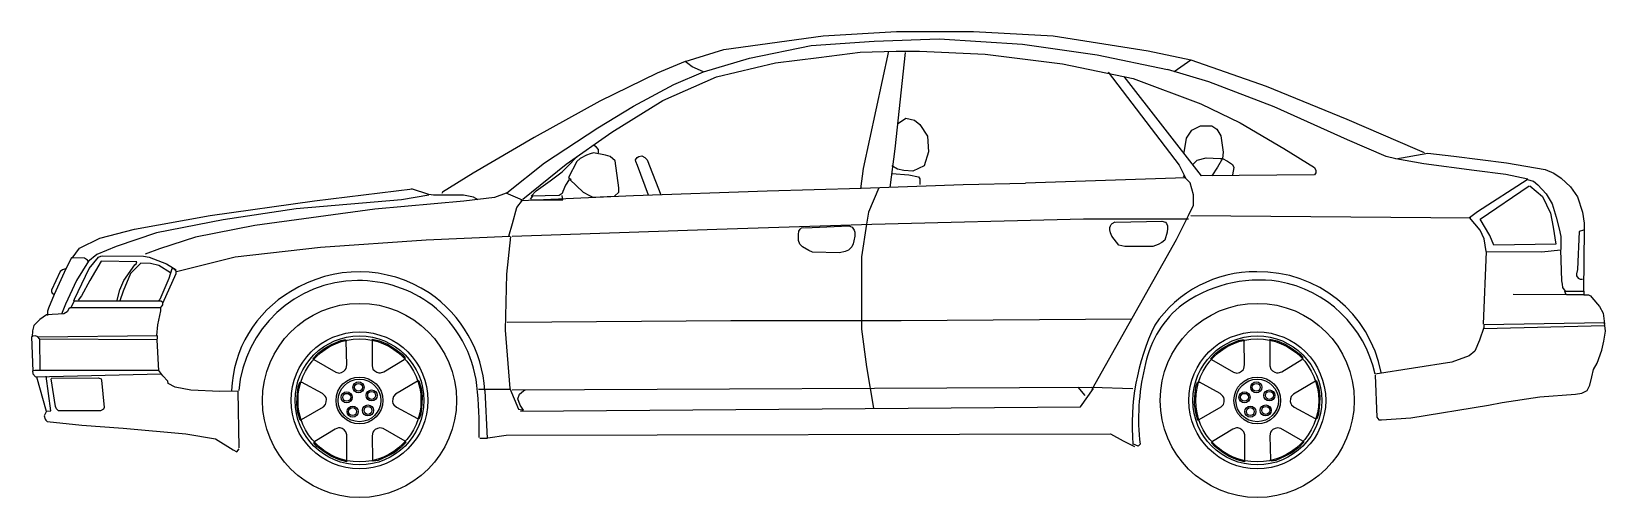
# Model space of a CAD drawing. Header units: centimetres. Extents: x 2875 to 772479, y 1169 to 447767.
# Drawn here: x 3281 to 4484, y 1750 to 2106 of the extents above; entities that cross this region are included whole.
import ezdxf

# ---------------------------------------------------------------- set-up
doc = ezdxf.new("R2010")
doc.units = ezdxf.units.CM
doc.layers.add('CAR', color=7, linetype='Continuous')

# ---------------------------------------------------------------- blocks, each defined once
blk = doc.blocks.new('A8 SIDE')
at = {"layer": 'CAR'}
for p, q in [((333.57, 347.86), (363.41, 352.02)), ((363.41, 352.02), (385.54, 353.31)), ((378.8, 350.42), (398.37, 351.06)), ((385.54, 353.31), (408.64, 353.31)), ((398.37, 351.06), (423.39, 349.46)), ((408.64, 353.31), (432.69, 352.02)), ((432.69, 352.02), (461.24, 347.54)), ((321.94, 344.33), (333.57, 347.86)), ((341.27, 345.29), (359.88, 349.14)), ((359.88, 349.14), (378.8, 350.42)), ((362.18, 345.53), (374.59, 347.12)), ((374.59, 347.12), (385.42, 347.44)), ((383.1, 347.44), (375.53, 312.12)), ((388.15, 347.02), (385, 318.01)), ((385.42, 347.44), (392.42, 347.44)), ((392.42, 347.44), (412.16, 346.49)), ((412.16, 346.49), (435.41, 343.63)), ((423.39, 349.46), (445.85, 346.26)), ((445.85, 346.26), (467.09, 341.88)), ((461.24, 347.54), (474.07, 344.79)), ((321.94, 344.33), (313.52, 340.75)), ((318.57, 337.39), (327.41, 341.17)), ((322.78, 343.7), (321.94, 344.33)), ((324.04, 342.65), (322.78, 343.7)), ((327.41, 341.17), (324.04, 342.65)), ((327.41, 341.17), (341.27, 345.29)), ((331.41, 339.7), (349.09, 343.91)), ((349.09, 343.91), (362.18, 345.53)), ((435.41, 343.63), (456.74, 339.17)), ((449.22, 341.08), (470.56, 313.09)), ((479.5, 338.2), (467.09, 341.88)), ((469.03, 341.3), (474.07, 344.79)), ((474.07, 344.79), (496.77, 336.84)), ((313.52, 340.75), (296.27, 332.34)), ((306.37, 330.87), (318.57, 337.39)), ((315.21, 332.55), (331.41, 339.7)), ((477.24, 309.9), (454, 339.81)), ((456.74, 339.17), (477.12, 331.54)), ((499.1, 330.64), (479.5, 338.2)), ((496.77, 336.84), (521.02, 326.96)), ((296.27, 332.34), (276.48, 321.41)), ((299.84, 323.09), (315.21, 332.55)), ((477.12, 331.54), (488.9, 325.81)), ((295.63, 324.35), (306.37, 330.87)), ((385.84, 325.58), (388.36, 327.26)), ((388.36, 327.26), (390.89, 326.63)), ((521.21, 320.76), (499.1, 330.64)), ((521.02, 326.96), (542.16, 317.85)), ((279.64, 313.84), (295.63, 324.35)), ((286.16, 313.42), (299.84, 323.09)), ((390.89, 326.63), (392.57, 325.37)), ((392.57, 325.37), (394.89, 321.79)), ((472.73, 321.25), (474.4, 323.69)), ((474.4, 323.69), (476.96, 324.97)), ((476.96, 324.97), (480.43, 324.97)), ((480.43, 324.97), (481.84, 323.94)), ((481.84, 323.94), (483.13, 321.89)), ((488.9, 325.81), (502.08, 318.18)), ((276.48, 321.41), (258.18, 310.69)), ((295.21, 318.68), (294.37, 319.1)), ((295.84, 317.84), (295.21, 318.68)), ((295.84, 316.79), (295.84, 317.84)), ((385, 318.01), (383.52, 306.44)), ((394.89, 321.79), (395.1, 317.17)), ((472.08, 316.89), (472.73, 321.25)), ((483.13, 321.89), (483.77, 317.02)), ((502.08, 318.18), (511.31, 312.45)), ((532.85, 315.72), (521.21, 320.76)), ((542.16, 317.85), (544.29, 316.88)), ((268.28, 304.8), (279.64, 313.84)), ((273.12, 302.91), (286.16, 313.42)), ((284.9, 311.11), (287.22, 313.42)), ((289.32, 314.26), (286.8, 309.43)), ((287.22, 313.42), (288.69, 314.89)), ((288.69, 314.89), (289.53, 315.73)), ((290.37, 315.1), (289.32, 314.26)), ((292.27, 316.15), (290.37, 315.1)), ((293.32, 316.57), (292.27, 316.15)), ((294.37, 316.79), (293.32, 316.57)), ((297.95, 316.15), (294.37, 316.79)), ((299.42, 315.73), (297.95, 316.15)), ((300.9, 314.47), (299.42, 315.73)), ((301.95, 306.27), (300.9, 314.47)), ((307.04, 314.68), (307.53, 315.45)), ((307.14, 314.19), (307.04, 314.68)), ((307.62, 313.03), (307.14, 314.19)), ((307.53, 315.45), (308.01, 315.75)), ((310.93, 304.1), (307.62, 313.03)), ((308.01, 315.75), (308.89, 315.94)), ((308.89, 315.94), (309.76, 315.45)), ((309.76, 315.45), (310.54, 314.68)), ((310.54, 314.68), (314.62, 304.2)), ((385.84, 311.91), (384.16, 312.96)), ((393.84, 312.96), (390.47, 311.28)), ((395.1, 317.17), (393.84, 312.96)), ((470.56, 313.09), (472.47, 309.27)), ((474.65, 313.3), (475.94, 314.58)), ((475.94, 314.58), (478.63, 315.35)), ((478.63, 315.35), (482.87, 315.09)), ((483.64, 315.09), (482.1, 312.53)), ((482.87, 315.09), (483.64, 315.09)), ((483.77, 317.02), (483.64, 315.09)), ((483.64, 315.09), (485.05, 314.32)), ((485.05, 314.32), (486.59, 313.3)), ((486.59, 313.3), (486.98, 312.4)), ((535.76, 315.03), (532.85, 315.72)), ((535.76, 315.03), (545.37, 316.71)), ((544.15, 313.5), (535.76, 315.03)), ((559.26, 311.52), (544.15, 313.5)), ((545.37, 316.71), (553.16, 315.79)), ((553.16, 315.79), (569.03, 313.81)), ((569.03, 313.81), (580.63, 311.83)), ((258.18, 310.69), (248.92, 305.01)), ((277.12, 305.43), (281.32, 308.37)), ((281.32, 308.37), (284.9, 311.11)), ((287.01, 308.8), (285.95, 307.11)), ((286.8, 309.43), (287.64, 308.8)), ((287.22, 308.8), (291.22, 305.01)), ((375.53, 312.12), (374.69, 306.02)), ((384.16, 310.65), (389.21, 310.23)), ((387.73, 311.49), (385.84, 311.91)), ((390.47, 311.28), (387.73, 311.49)), ((389.21, 310.23), (392.15, 309.6)), ((392.15, 309.6), (392.57, 308.97)), ((392.57, 308.97), (392.57, 308.12)), ((392.57, 308.12), (392.57, 307.28)), ((472.47, 309.27), (424.35, 307.7)), ((473.86, 307.82), (471.79, 309.89)), ((474.9, 304.2), (473.86, 307.82)), ((511.31, 310.22), (477.24, 309.9)), ((482.1, 312.53), (480.43, 309.96)), ((486.98, 312.4), (486.59, 310.22)), ((511.31, 312.45), (511.63, 311.5)), ((511.63, 310.86), (511.31, 310.22)), ((511.63, 311.5), (511.63, 310.86)), ((568.88, 310.3), (559.26, 311.52)), ((560.33, 299.17), (575.29, 308.78)), ((575.44, 308.93), (568.88, 310.3)), ((575.29, 308.78), (577.12, 308.32)), ((577.12, 308.32), (578.5, 307.25)), ((580.63, 311.83), (583.23, 310.76)), ((583.23, 310.76), (585.52, 309.23)), ((585.52, 309.23), (588.26, 306.64)), ((210.44, 302.43), (239.87, 306)), ((244.82, 304.08), (236.56, 302.71)), ((244.82, 304.35), (239.59, 306)), ((246.19, 304.08), (244.82, 304.35)), ((255.27, 304.08), (246.19, 304.08)), ((248.92, 305.01), (248.71, 304.59)), ((258.29, 303.53), (255.27, 304.08)), ((264.56, 303.39), (255.35, 302.31)), ((259.67, 302.71), (258.29, 303.53)), ((268.08, 304.75), (264.56, 303.39)), ((272.95, 302.58), (268.08, 304.75)), ((272.49, 302.49), (306.37, 303.96)), ((275.43, 302.91), (276.06, 303.75)), ((275.64, 303.75), (277.12, 305.43)), ((284.06, 303.96), (275.64, 303.75)), ((284.9, 304.59), (284.06, 303.96)), ((285.11, 305.22), (284.9, 304.59)), ((285.11, 302.7), (284.9, 303.96)), ((285.95, 307.11), (285.11, 305.22)), ((291.22, 305.01), (293.11, 303.96)), ((293.11, 303.96), (294.16, 303.54)), ((294.16, 303.54), (300.69, 303.75)), ((300.69, 303.75), (301.95, 305.01)), ((301.95, 305.01), (301.95, 306.27)), ((306.37, 303.96), (346.56, 305.43)), ((346.56, 305.43), (374.9, 306.23)), ((374.9, 306.23), (405.62, 307.28)), ((380.17, 306.27), (377.06, 299.02)), ((405.62, 307.28), (424.35, 307.7)), ((474.9, 301.09), (474.9, 304.2)), ((561.1, 296.88), (575.9, 306.95)), ((576.05, 306.95), (579.87, 303.74)), ((578.5, 307.25), (580.94, 304.51)), ((579.87, 303.74), (582.31, 298.71)), ((580.94, 304.51), (582.77, 301.46)), ((588.26, 306.64), (590.4, 303.59)), ((590.4, 303.59), (591.93, 299.02)), ((179.08, 298.03), (210.44, 302.43)), ((204.93, 299.96), (182.93, 296.66)), ((228.53, 299.88), (192.5, 295)), ((236.56, 302.71), (204.93, 299.96)), ((255.35, 302.31), (228.53, 299.88)), ((269.97, 295.55), (271.33, 300.42)), ((271.33, 300.42), (272.95, 302.58)), ((275.64, 302.7), (285.11, 302.7)), ((377.06, 299.02), (376.54, 295.4)), ((473.34, 297.99), (474.9, 301.09)), ((557.89, 297.34), (560.33, 299.17)), ((582.31, 298.71), (583.07, 294.44)), ((582.77, 301.46), (583.99, 297.49)), ((591.93, 299.02), (592.39, 295.66)), ((145.8, 291.16), (156.25, 293.91)), ((156.25, 293.91), (179.08, 298.03)), ((182.93, 296.66), (162.85, 292.81)), ((192.5, 295), (174.62, 291.49)), ((268.89, 291.76), (269.97, 295.55)), ((269.91, 291.78), (331.51, 293.85)), ((331.51, 293.85), (378.1, 295.4)), ((356.09, 293.31), (356.49, 293.9)), ((356.49, 293.9), (356.98, 294.3)), ((356.98, 294.3), (357.77, 294.4)), ((357.97, 294.3), (371.22, 294.89)), ((371.22, 294.89), (372.21, 294.5)), ((372.21, 294.5), (372.8, 293.61)), ((372.8, 293.61), (373, 293.02)), ((376.54, 295.4), (374.99, 285.58)), ((378.1, 295.4), (441.77, 296.96)), ((441.77, 296.96), (473.34, 296.96)), ((449.73, 294.36), (449.91, 294.91)), ((449.73, 293.63), (449.73, 294.36)), ((449.91, 292.79), (449.73, 293.63)), ((449.91, 294.91), (450.09, 295.33)), ((450.09, 295.33), (450.4, 295.63)), ((450.4, 295.63), (451.31, 296.06)), ((451.43, 296), (465.31, 296.3)), ((465.31, 296.3), (466.41, 296)), ((466.41, 296), (466.77, 295.57)), ((466.77, 295.57), (467.01, 294.85)), ((467.01, 294.06), (466.95, 292.97)), ((467.01, 294.85), (467.01, 294.06)), ((469.72, 290.75), (473.34, 297.99)), ((474.05, 297.96), (558.28, 297.24)), ((561.1, 293.53), (557.89, 297.34)), ((564, 292), (561.1, 296.88)), ((583.07, 294.44), (583.84, 289.41)), ((583.99, 297.49), (584.91, 293.98)), ((584.91, 293.98), (585.36, 291.7)), ((592.39, 293.68), (592.23, 275.38)), ((592.39, 295.66), (592.39, 293.68)), ((139.75, 288.14), (145.8, 291.16)), ((162.85, 292.81), (150.75, 288.69)), ((174.62, 291.49), (163.79, 287.97)), ((212.27, 288.51), (243.97, 290.67)), ((243.97, 290.67), (269.16, 291.76)), ((269.42, 291.63), (268.22, 280.34)), ((355.99, 292.32), (356.09, 293.31)), ((355.99, 291.34), (355.99, 292.32)), ((355.99, 290.45), (355.99, 291.34)), ((356.39, 289.36), (355.99, 290.45)), ((357.28, 288.57), (356.39, 289.36)), ((372.51, 289.46), (372.11, 288.57)), ((372.71, 290.35), (372.51, 289.46)), ((373, 291.73), (372.71, 290.35)), ((373, 293.02), (373, 291.73)), ((444.35, 245.75), (469.72, 290.75)), ((450.34, 291.76), (449.91, 292.79)), ((451.73, 289.94), (450.34, 291.76)), ((452.4, 289.03), (451.73, 289.94)), ((454.16, 288.67), (452.4, 289.03)), ((464.28, 289.27), (462.59, 288.67)), ((465.37, 289.88), (464.28, 289.27)), ((466.22, 290.6), (465.37, 289.88)), ((466.95, 292.97), (466.22, 290.6)), ((562.32, 290.93), (561.1, 293.53)), ((562.93, 287.12), (562.32, 290.93)), ((565.22, 289.1), (564, 292)), ((583.84, 289.41), (565.22, 289.1)), ((585.36, 291.7), (585.36, 287.73)), ((590.86, 293.22), (590.4, 281.78)), ((592.23, 293.53), (590.86, 293.22)), ((137.27, 285.24), (135.6, 281.91)), ((141.24, 285.11), (137.27, 285.24)), ((137.55, 285.12), (139.75, 288.14)), ((142.4, 284.22), (138.81, 278.45)), ((142.14, 284.6), (141.24, 285.11)), ((142.4, 284.09), (142.14, 284.6)), ((144.97, 286.22), (142.22, 284.02)), ((142.65, 282.04), (145.47, 285.5)), ((146.24, 284.22), (142.78, 278.45)), ((150.75, 288.69), (144.97, 286.22)), ((145.47, 285.5), (146.11, 285.75)), ((146.11, 285.75), (146.75, 285.88)), ((157, 284.09), (146.24, 284.22)), ((146.75, 285.88), (158.93, 285.75)), ((158.93, 285.75), (160.72, 285.5)), ((163.79, 287.97), (159.45, 286.34)), ((160.72, 285.5), (165.85, 283.45)), ((168.93, 281.2), (186.54, 285.53)), ((186.54, 285.53), (212.27, 288.51)), ((359.16, 287.48), (357.28, 288.57)), ((360.24, 286.99), (359.16, 287.48)), ((368.35, 286.79), (360.24, 286.99)), ((370.04, 287.19), (368.35, 286.79)), ((371.12, 287.58), (370.04, 287.19)), ((372.11, 288.57), (371.12, 287.58)), ((374.99, 285.58), (374.99, 273.17)), ((462.59, 288.67), (454.16, 288.67)), ((562.12, 265.29), (563.01, 287.13)), ((563.01, 287.13), (579.66, 287.02)), ((579.66, 287.02), (585.32, 287.69)), ((585.32, 287.69), (585.54, 278.37)), ((133.94, 281.14), (131.25, 275.51)), ((135.6, 281.91), (132.14, 274.23)), ((134.58, 281.65), (133.94, 281.14)), ((135.48, 281.91), (134.58, 281.65)), ((138.17, 272.82), (142.65, 282.04)), ((155.08, 280.5), (152.9, 275.25)), ((153.03, 278.45), (156.36, 283.19)), ((158.16, 283.7), (155.08, 280.5)), ((156.36, 283.19), (156.75, 283.45)), ((156.75, 283.45), (157, 284.09)), ((161.11, 283.58), (158.16, 283.7)), ((163.54, 282.94), (161.11, 283.58)), ((167.13, 280.76), (163.54, 282.94)), ((164.82, 271.67), (168.79, 280.5)), ((165.85, 283.45), (168.03, 282.17)), ((167.51, 281.91), (166.62, 279.09)), ((168.15, 281.91), (167.51, 281.91)), ((168.03, 282.17), (168.79, 281.65)), ((168.79, 281.27), (168.15, 281.91)), ((168.79, 280.5), (168.79, 281.27)), ((268.22, 280.34), (267.74, 263.51)), ((590.4, 281.78), (590.1, 280.41)), ((590.1, 280.41), (590.1, 279.8)), ((590.1, 279.8), (590.55, 279.19)), ((131.25, 275.51), (131.25, 275.13)), ((131.25, 275.13), (131.5, 274.61)), ((138.81, 278.45), (135.48, 271.28)), ((142.78, 278.45), (140.35, 273.84)), ((150.98, 272.18), (151.88, 275.64)), ((151.88, 275.64), (153.03, 278.45)), ((152.9, 275.25), (151.88, 272.31)), ((166.62, 279.09), (163.92, 272.69)), ((585.54, 278.37), (585.76, 277.37)), ((585.76, 277.37), (585.87, 276.38)), ((585.87, 276.38), (586.65, 275.27)), ((586.87, 274.38), (586.54, 275.27)), ((586.65, 275.27), (592.31, 275.27)), ((590.55, 279.19), (591.16, 278.89)), ((591.16, 278.89), (591.93, 278.89)), ((592.31, 275.27), (592.31, 274.16)), ((130.35, 270.13), (130.09, 269.24)), ((132.14, 274.23), (130.35, 270.13)), ((131.5, 274.61), (132.02, 274.36)), ((135.48, 271.28), (134.32, 268.34)), ((136.89, 270.26), (136.5, 269.88)), ((164.18, 270.26), (136.89, 270.26)), ((137.14, 270.26), (138.17, 272.31)), ((138.04, 272.31), (138.17, 272.82)), ((138.17, 272.31), (164.18, 272.31)), ((140.35, 273.84), (139.32, 272.56)), ((163.92, 272.69), (163.54, 272.44)), ((164.18, 272.31), (164.69, 272.05)), ((164.69, 271.16), (164.18, 270.39)), ((164.18, 269.36), (164.18, 270.26)), ((164.69, 272.05), (164.69, 271.16)), ((374.99, 273.17), (374.99, 263.86)), ((587.2, 274.16), (571, 274.27)), ((587.2, 274.16), (586.87, 274.38)), ((592.31, 274.16), (587.2, 274.16)), ((592.31, 274.16), (593.75, 274.16)), ((593.75, 274.16), (594.31, 273.82)), ((594.31, 273.82), (594.75, 273.38)), ((594.75, 273.38), (596.97, 270.61)), ((596.97, 270.61), (598.08, 268.61)), ((127.79, 266.68), (125.99, 264.88)), ((129.84, 268.08), (127.79, 266.68)), ((134.96, 268.47), (129.84, 268.08)), ((130.09, 269.24), (130.09, 267.96)), ((135.99, 268.98), (134.96, 268.47)), ((136.5, 269.88), (135.99, 268.98)), ((163.28, 265.14), (164.18, 269.36)), ((268.36, 265.92), (335.65, 266.44)), ((335.65, 266.44), (386.9, 266.44)), ((386.9, 266.44), (456.26, 266.96)), ((598.55, 265.7), (562.24, 265.15)), ((598.08, 268.61), (598.52, 265.4)), ((598.82, 263.22), (598.55, 265.7)), ((125.72, 261.67), (125.27, 261.52)), ((125.27, 261.52), (125.72, 251.14)), ((125.61, 263.35), (125.48, 261.55)), ((125.99, 264.88), (125.61, 263.35)), ((126.46, 261.82), (125.72, 261.67)), ((127.2, 261.52), (126.46, 261.82)), ((163.16, 261.81), (127.15, 261.43)), ((127.65, 260.93), (127.2, 261.52)), ((163.13, 260.63), (127.65, 260.78)), ((127.65, 260.78), (127.8, 251.58)), ((163.03, 261.94), (163.28, 265.14)), ((163.57, 251.29), (163.13, 260.63)), ((163.16, 260.79), (163.16, 261.81)), ((218.32, 260.42), (219.78, 260.68)), ((219.78, 260.68), (219.99, 260.21)), ((227.72, 260.83), (227.78, 260.41)), ((227.78, 260.83), (229.99, 260.29)), ((267.74, 263.51), (269.18, 245.97)), ((374.99, 263.86), (376.54, 252.48)), ((488.41, 260.42), (489.87, 260.68)), ((489.87, 260.68), (490.08, 260.21)), ((497.81, 260.83), (497.87, 260.41)), ((497.87, 260.83), (500.08, 260.29)), ((560.87, 260.47), (559.49, 257.18)), ((562.24, 264.32), (560.87, 260.47)), ((562.24, 265.15), (562.24, 264.05)), ((562.24, 264.05), (598.55, 264.87)), ((598.27, 260.2), (598.82, 263.22)), ((209.9, 254.92), (211.48, 256.57)), ((211.48, 256.57), (213.55, 258.13)), ((213.55, 258.13), (215.54, 259.19)), ((215.54, 259.19), (218.32, 260.42)), ((220.15, 253.08), (219.99, 260.21)), ((227.72, 260.41), (227.72, 252.76)), ((229.99, 260.29), (232.38, 259.27)), ((232.38, 259.27), (234.3, 258.08)), ((234.3, 258.08), (236.75, 256.29)), ((236.75, 256.29), (237.71, 255.15)), ((479.99, 254.92), (481.57, 256.57)), ((481.57, 256.57), (483.64, 258.13)), ((483.64, 258.13), (485.63, 259.19)), ((485.63, 259.19), (488.41, 260.42)), ((490.24, 253.08), (490.08, 260.21)), ((497.81, 260.41), (497.81, 252.76)), ((500.08, 260.29), (502.47, 259.27)), ((502.47, 259.27), (504.39, 258.08)), ((504.39, 258.08), (506.84, 256.29)), ((506.84, 256.29), (507.8, 255.15)), ((557.84, 255.8), (552.62, 253.88)), ((559.49, 257.18), (557.84, 255.8)), ((596.35, 253.6), (597.72, 257.45)), ((597.72, 257.45), (598.27, 260.2)), ((126.31, 251.43), (125.57, 251.29)), ((125.57, 251.29), (125.72, 250.4)), ((163.57, 251.43), (126.31, 251.43)), ((164.76, 249.8), (163.57, 251.43)), ((209.87, 254.87), (210.27, 254.71)), ((210.24, 254.66), (216.86, 250.84)), ((218.57, 250.82), (219.26, 251.18)), ((219.26, 251.18), (219.69, 251.55)), ((219.69, 251.55), (219.92, 251.97)), ((219.92, 251.97), (220.15, 253.08)), ((227.72, 252.76), (228.02, 251.81)), ((228.02, 251.81), (228.56, 251.27)), ((228.56, 251.27), (229.22, 250.85)), ((230.23, 250.67), (231.31, 251.03)), ((231.31, 251.03), (237.41, 254.73)), ((237.71, 255.15), (237.41, 254.73)), ((376.54, 252.48), (378.61, 240.07)), ((479.96, 254.87), (480.36, 254.71)), ((480.33, 254.66), (486.95, 250.84)), ((488.66, 250.82), (489.35, 251.18)), ((489.35, 251.18), (489.78, 251.55)), ((489.78, 251.55), (490.01, 251.97)), ((490.01, 251.97), (490.24, 253.08)), ((497.81, 252.76), (498.11, 251.81)), ((498.11, 251.81), (498.65, 251.27)), ((498.65, 251.27), (499.31, 250.85)), ((500.32, 250.67), (501.4, 251.03)), ((501.4, 251.03), (507.5, 254.73)), ((507.8, 255.15), (507.5, 254.73)), ((552.62, 253.88), (529.51, 250.31)), ((594.7, 249.48), (595.25, 251.68)), ((595.25, 251.68), (596.35, 253.6)), ((595.25, 251.68), (595.25, 251.68)), ((125.72, 250.4), (126.46, 249.51)), ((126.46, 249.51), (164.32, 250.4)), ((126.76, 249.51), (129.73, 239.12)), ((131.06, 239.27), (129.73, 249.65)), ((131.21, 249.06), (145.31, 249.21)), ((132.55, 240.61), (131.21, 248.91)), ((145.31, 249.21), (146.21, 248.91)), ((146.21, 248.91), (146.35, 248.47)), ((146.35, 248.47), (147.1, 240.31)), ((166.25, 248.17), (164.76, 249.8)), ((166.39, 247.43), (166.25, 248.17)), ((168.47, 246.39), (166.39, 247.43)), ((173.22, 245.5), (168.47, 246.39)), ((205.2, 243.5), (205.53, 246.52)), ((205.53, 246.52), (206.03, 247.92)), ((206.03, 247.92), (206.54, 247.87)), ((212.8, 244.44), (206.54, 247.87)), ((216.86, 250.84), (217.84, 250.62)), ((217.84, 250.62), (218.57, 250.82)), ((229.22, 250.85), (229.75, 250.67)), ((229.75, 250.67), (230.23, 250.67)), ((241.44, 248.14), (234.82, 244.32)), ((241.8, 248.35), (241.47, 248.09)), ((241.83, 248.3), (242.47, 246.11)), ((269.84, 245.56), (444.32, 246.41)), ((440.06, 246.41), (442.19, 243.86)), ((444.32, 246.41), (456.66, 245.99)), ((475.29, 243.5), (475.62, 246.52)), ((475.62, 246.52), (476.12, 247.92)), ((476.12, 247.92), (476.63, 247.87)), ((482.89, 244.44), (476.63, 247.87)), ((486.95, 250.84), (487.93, 250.62)), ((487.93, 250.62), (488.66, 250.82)), ((499.31, 250.85), (499.84, 250.67)), ((499.84, 250.67), (500.32, 250.67)), ((511.53, 248.14), (504.91, 244.32)), ((511.89, 248.35), (511.56, 248.09)), ((511.92, 248.3), (512.56, 246.11)), ((529.51, 250.03), (530.06, 237.39)), ((593.32, 245.36), (594.15, 247.01)), ((594.15, 247.01), (594.7, 249.48)), ((181.98, 245.06), (173.22, 245.5)), ((187.47, 245.21), (181.98, 245.06)), ((187.77, 228.15), (187.47, 245.21)), ((205.12, 241.25), (205.2, 243.5)), ((213.65, 243.69), (212.8, 244.44)), ((213.89, 243.27), (213.65, 243.69)), ((213.77, 241.2), (213.97, 241.94)), ((214, 242.72), (213.89, 243.27)), ((213.97, 241.94), (214, 242.72)), ((233.94, 242.85), (233.91, 242.07)), ((233.91, 242.07), (234.03, 241.51)), ((234.14, 243.58), (233.94, 242.85)), ((234.03, 241.51), (234.26, 241.1)), ((234.82, 244.32), (234.14, 243.58)), ((242.47, 246.11), (242.79, 243.53)), ((242.79, 243.53), (242.71, 241.28)), ((259.73, 245.78), (269.53, 245.78)), ((261.69, 245.34), (262.34, 230.98)), ((269.18, 245.97), (271.83, 239.72)), ((271.59, 242.84), (272.07, 244.29)), ((272.31, 240.92), (271.59, 242.84)), ((272.07, 244.29), (273.27, 245.25)), ((273.27, 245.25), (273.88, 245.58)), ((440.92, 240.46), (444.75, 245.99)), ((475.21, 241.25), (475.29, 243.5)), ((483.74, 243.69), (482.89, 244.44)), ((483.98, 243.27), (483.74, 243.69)), ((483.86, 241.2), (484.06, 241.94)), ((484.09, 242.72), (483.98, 243.27)), ((484.06, 241.94), (484.09, 242.72)), ((504.03, 242.85), (504, 242.07)), ((504, 242.07), (504.12, 241.51)), ((504.23, 243.58), (504.03, 242.85)), ((504.12, 241.51), (504.35, 241.1)), ((504.91, 244.32), (504.23, 243.58)), ((512.56, 246.11), (512.88, 243.53)), ((512.88, 243.53), (512.8, 241.28)), ((563.62, 240.96), (567.74, 241.79)), ((567.74, 241.79), (579.02, 243.44)), ((579.02, 243.44), (589.75, 244.26)), ((589.75, 244.26), (591.67, 244.54)), ((591.67, 244.54), (593.32, 245.36)), ((129.73, 238.98), (129.13, 237.79)), ((129.13, 237.79), (129.43, 236.75)), ((129.73, 239.12), (131.06, 239.27)), ((132.85, 239.87), (132.55, 240.61)), ((133.44, 239.27), (132.85, 239.87)), ((146.06, 239.27), (133.44, 239.27)), ((146.95, 239.72), (146.06, 239.27)), ((147.1, 240.31), (146.95, 239.72)), ((205.44, 238.67), (205.12, 241.25)), ((206.08, 236.49), (205.44, 238.67)), ((206.47, 236.64), (213.09, 240.47)), ((213.09, 240.47), (213.77, 241.2)), ((234.26, 241.1), (235.11, 240.34)), ((235.11, 240.34), (241.37, 236.91)), ((241.88, 236.86), (241.37, 236.91)), ((242.39, 238.26), (241.88, 236.86)), ((242.71, 241.28), (242.39, 238.26)), ((271.83, 239.72), (273.27, 239.48)), ((273.27, 239.48), (272.31, 240.92)), ((272.39, 239.19), (440.92, 240.46)), ((475.53, 238.67), (475.21, 241.25)), ((476.17, 236.49), (475.53, 238.67)), ((476.56, 236.64), (483.18, 240.47)), ((483.18, 240.47), (483.86, 241.2)), ((504.35, 241.1), (505.2, 240.34)), ((505.2, 240.34), (511.46, 236.91)), ((511.97, 236.86), (511.46, 236.91)), ((512.48, 238.26), (511.97, 236.86)), ((512.8, 241.28), (512.48, 238.26)), ((530.06, 237.39), (530.61, 236.57)), ((531.44, 236.57), (540.24, 237.12)), ((540.24, 237.12), (563.62, 240.96)), ((129.43, 236.75), (129.58, 236.45)), ((129.58, 236.45), (130.02, 236.01)), ((130.02, 236.01), (140.42, 234.97)), ((140.42, 234.97), (152.89, 234.08)), ((152.89, 234.08), (171.74, 232.3)), ((171.74, 232.3), (180.64, 230.82)), ((206.11, 236.43), (206.44, 236.7)), ((216.61, 233.75), (210.51, 230.05)), ((217.68, 234.11), (216.61, 233.75)), ((218.16, 234.11), (217.68, 234.11)), ((218.7, 233.93), (218.16, 234.11)), ((219.36, 233.52), (218.7, 233.93)), ((219.89, 232.98), (219.36, 233.52)), ((220.19, 232.02), (219.89, 232.98)), ((227.99, 232.82), (227.76, 231.71)), ((228.23, 233.23), (227.99, 232.82)), ((228.65, 233.61), (228.23, 233.23)), ((229.34, 233.97), (228.65, 233.61)), ((230.08, 234.17), (229.34, 233.97)), ((231.06, 233.95), (230.08, 234.17)), ((237.68, 230.12), (231.06, 233.95)), ((268.13, 231.96), (449.85, 232.38)), ((449.85, 232.38), (453.68, 230.26)), ((476.2, 236.43), (476.53, 236.7)), ((486.7, 233.75), (480.6, 230.05)), ((487.77, 234.11), (486.7, 233.75)), ((488.25, 234.11), (487.77, 234.11)), ((488.79, 233.93), (488.25, 234.11)), ((489.45, 233.52), (488.79, 233.93)), ((489.98, 232.98), (489.45, 233.52)), ((490.28, 232.02), (489.98, 232.98)), ((498.08, 232.82), (497.85, 231.71)), ((498.32, 233.23), (498.08, 232.82)), ((498.74, 233.61), (498.32, 233.23)), ((499.43, 233.97), (498.74, 233.61)), ((500.17, 234.17), (499.43, 233.97)), ((501.15, 233.95), (500.17, 234.17)), ((507.77, 230.12), (501.15, 233.95)), ((530.61, 236.57), (531.44, 236.57)), ((180.64, 230.82), (185.99, 227.56)), ((185.99, 227.56), (187.03, 226.96)), ((187.03, 226.96), (187.77, 227.85)), ((210.21, 229.63), (210.51, 230.05)), ((211.16, 228.5), (210.21, 229.63)), ((213.62, 226.71), (211.16, 228.5)), ((220.19, 224.38), (220.19, 232.02)), ((227.76, 231.71), (227.92, 224.57)), ((236.44, 228.22), (234.36, 226.65)), ((238.01, 229.86), (236.44, 228.22)), ((238.04, 229.92), (237.65, 230.07)), ((262.34, 230.98), (260.16, 230.98)), ((262.6, 231.11), (268.13, 231.96)), ((453.68, 230.26), (457.09, 228.56)), ((458.2, 228.61), (456.85, 229.19)), ((458.78, 229.19), (458.2, 228.61)), ((480.3, 229.63), (480.6, 230.05)), ((481.25, 228.5), (480.3, 229.63)), ((483.71, 226.71), (481.25, 228.5)), ((490.28, 224.38), (490.28, 232.02)), ((497.85, 231.71), (498.01, 224.57)), ((506.53, 228.22), (504.45, 226.65)), ((508.1, 229.86), (506.53, 228.22)), ((508.13, 229.92), (507.74, 230.07)), ((215.53, 225.51), (213.62, 226.71)), ((217.92, 224.49), (215.53, 225.51)), ((220.13, 223.96), (217.92, 224.49)), ((220.19, 223.96), (220.13, 224.38)), ((228.13, 224.11), (227.92, 224.57)), ((229.59, 224.37), (228.13, 224.11)), ((232.37, 225.59), (229.59, 224.37)), ((234.36, 226.65), (232.37, 225.59)), ((485.62, 225.51), (483.71, 226.71)), ((488.01, 224.49), (485.62, 225.51)), ((490.22, 223.96), (488.01, 224.49)), ((490.28, 223.96), (490.22, 224.38)), ((498.22, 224.11), (498.01, 224.57)), ((499.68, 224.37), (498.22, 224.11)), ((502.46, 225.59), (499.68, 224.37)), ((504.45, 226.65), (502.46, 225.59))]:
    blk.add_line(p, q, dxfattribs=at)
for centre, radius in [((223.96, 242.39), 29.19), ((494.05, 242.39), 29.19), ((223.96, 242.39), 20.59), ((223.96, 242.39), 19.39), ((223.96, 242.39), 18.5), ((494.05, 242.39), 20.59), ((494.05, 242.39), 19.39), ((494.05, 242.39), 18.5), ((223.96, 242.39), 7.04), ((223.96, 242.39), 6.4), ((223.66, 246.33), 1.66), ((223.66, 246.33), 1.19), ((494.05, 242.39), 7.04), ((494.05, 242.39), 6.4), ((493.75, 246.33), 1.66), ((493.75, 246.33), 1.19), ((220.12, 243.33), 1.66), ((220.12, 243.33), 1.19), ((227.61, 243.89), 1.66), ((227.61, 243.89), 1.19), ((490.21, 243.33), 1.66), ((490.21, 243.33), 1.19), ((497.7, 243.89), 1.66), ((497.7, 243.89), 1.19), ((221.88, 239.03), 1.66), ((221.88, 239.03), 1.19), ((226.51, 239.38), 1.66), ((226.51, 239.38), 1.19), ((491.97, 239.03), 1.66), ((491.97, 239.03), 1.19), ((496.6, 239.38), 1.66), ((496.6, 239.38), 1.19)]:
    blk.add_circle(centre, radius, dxfattribs=at)
for centre, radius, start, end in [((223.77, 242.51), 38.53, 56.7235, 122.0776), ((493.45, 244.49), 36.57, 89.3028, 145.7856), ((494.64, 243.68), 37.38, 10.9543, 91.1306), ((221.61, 243.94), 36.19, 120.3764, 177.7742), ((223.67, 242.25), 36.18, 90.5072, 175.0924), ((223.68, 241.7), 36.73, 52.9873, 90.5072), ((223.08, 242.78), 38.7, 3.8, 55.6422), ((494.67, 238.76), 39.83, 81.6403, 127.2756), ((494.2, 242.55), 36.16, 12.3927, 80.0231), ((223.43, 242.67), 36.11, 6.6748, 51.7405), ((491.28, 246.53), 31.65, 130.9206, 169.806), ((525.83, 235.06), 69.42, 154.4085, 184.8554), ((523.86, 236.87), 65.53, 166.5306, 186.7305), ((131.76, 233.7), 128.21, 358.8814, 5.8947)]:
    blk.add_arc(centre, radius, start, end, dxfattribs=at)

msp = doc.modelspace()

# ---------------------------------------------------------------- block references
at = {"xscale": 2.54, "yscale": 2.54, "zscale": 2.54}
msp.add_blockref('A8 SIDE', (2962.725, 1208.429), dxfattribs=at)

doc.saveas('drawing.dxf')
